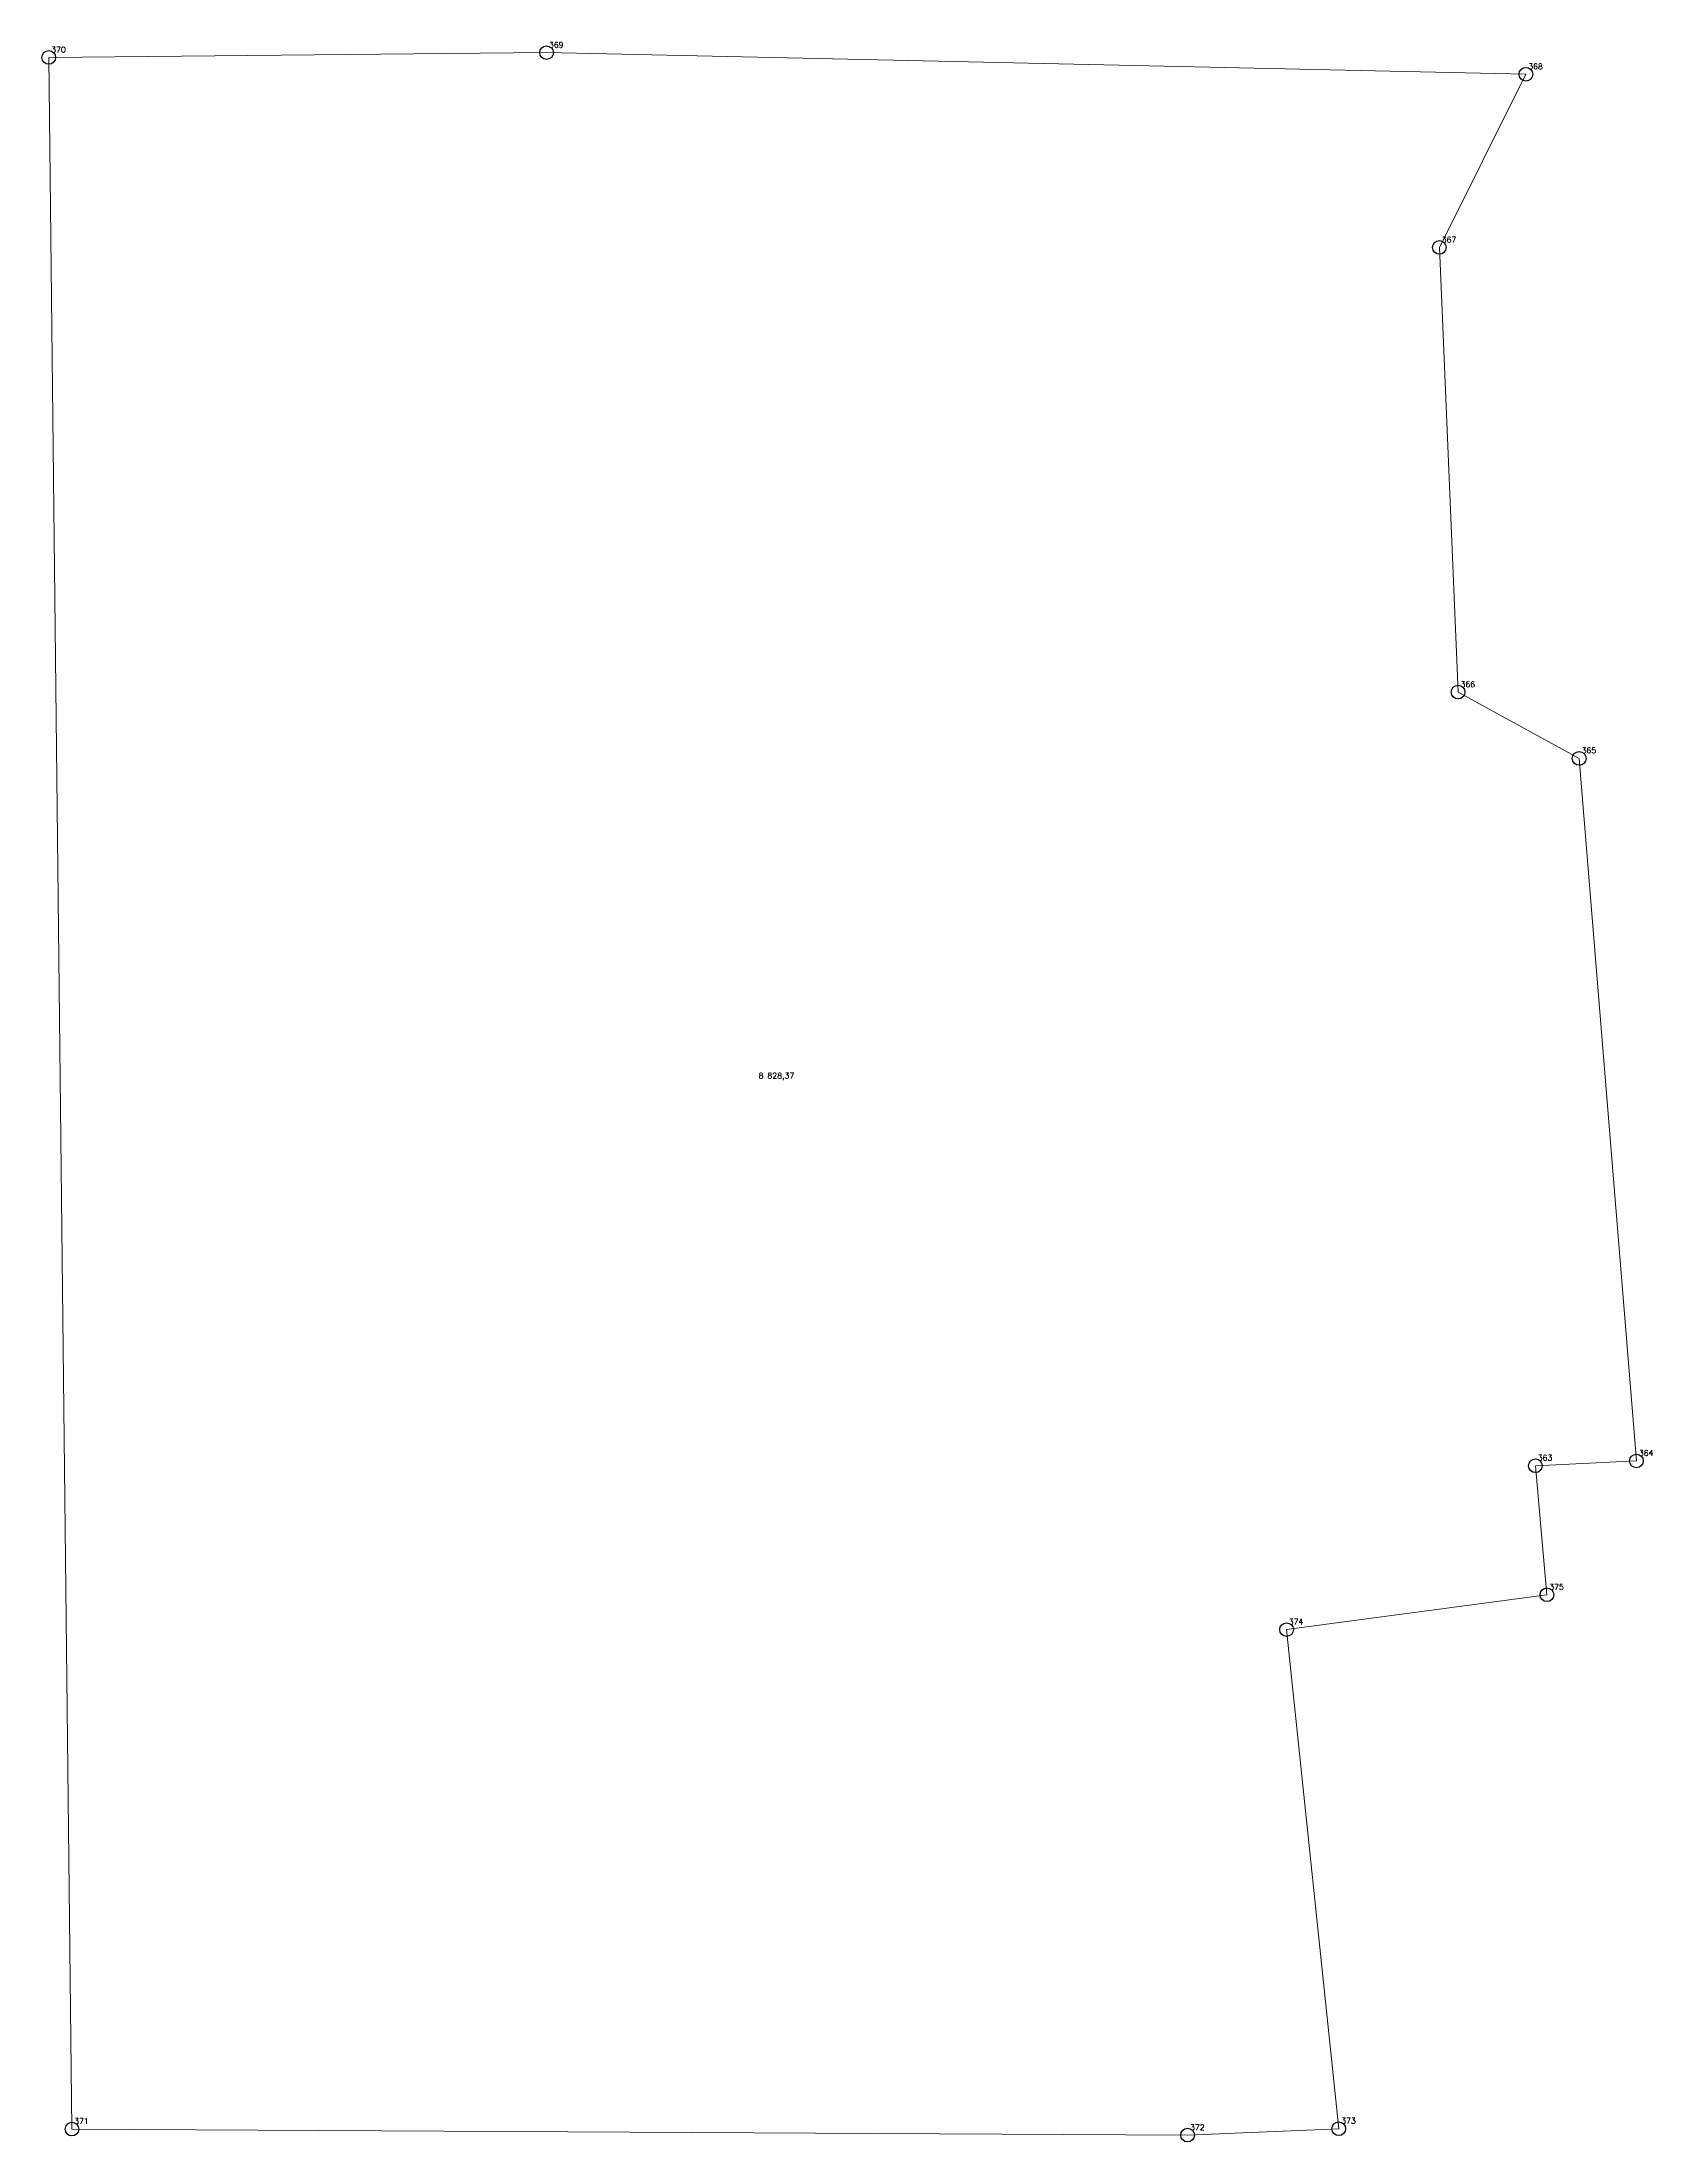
# Model space of a CAD drawing. Extents: x 1392715 to 1399949, y 356205 to 360837.
# Drawn here: x 1398240.4 to 1398328.6, y 359379.4 to 359494.5 of the extents above; entities that cross this region are included whole.
import ezdxf

# ---------------------------------------------------------------- set-up
doc = ezdxf.new("R2010")
doc.units = 0
doc.header["$PDMODE"] = 33
doc.header["$PDSIZE"] = 0.75
doc.layers.add('10 - ценные фрагменты благоустройства', color=7, linetype='Continuous')
doc.styles.get("Standard").update_dxf_attribs({"font": 'simplex.shx'})

msp = doc.modelspace()

# ---------------------------------------------------------------- linework, layer by layer
at = {"layer": '10 - ценные фрагменты благоустройства', "color": 7, "lineweight": 20}
msp.add_lwpolyline([(1398322.17, 359416.49), (1398322.8, 359409.42), (1398308.54, 359407.51), (1398311.4, 359380.17), (1398303.12, 359379.82), (1398242, 359380.15), (1398240.73, 359493.64), (1398268, 359493.9), (1398321.65, 359492.72), (1398316.91, 359483.23), (1398317.94, 359458.87), (1398324.57, 359455.24), (1398327.71, 359416.75), (1398322.17, 359416.49)], close=True, dxfattribs=at)
at = {"layer": '10 - ценные фрагменты благоустройства'}
for p in [(1398240.73, 359493.64), (1398268, 359493.9), (1398321.65, 359492.72), (1398316.91, 359483.23), (1398317.94, 359458.87), (1398324.57, 359455.24), (1398322.17, 359416.49), (1398327.71, 359416.75), (1398322.8, 359409.42), (1398308.54, 359407.51), (1398242, 359380.15), (1398303.12, 359379.82), (1398311.4, 359380.17)]:
    msp.add_point(p, dxfattribs=at)

# ---------------------------------------------------------------- texts
at = {"layer": '10 - ценные фрагменты благоустройства', "color": 7}
for s, p in [('370', (1398240.86, 359493.91)), ('369', (1398268.13, 359494.17)), ('368', (1398321.78, 359492.99)), ('367', (1398317.04, 359483.5)), ('366', (1398318.07, 359459.14)), ('365', (1398324.7, 359455.52)), ('8 828,37', (1398279.62, 359437.7)), ('363', (1398322.3, 359416.77)), ('364', (1398327.84, 359417.03)), ('375', (1398322.93, 359409.7)), ('374', (1398308.66, 359407.79)), ('371', (1398242.12, 359380.43)), ('372', (1398303.25, 359380.09)), ('373', (1398311.53, 359380.45))]:
    msp.add_text(s, height=0.311, dxfattribs=at).set_placement(p)

doc.saveas('drawing.dxf')
